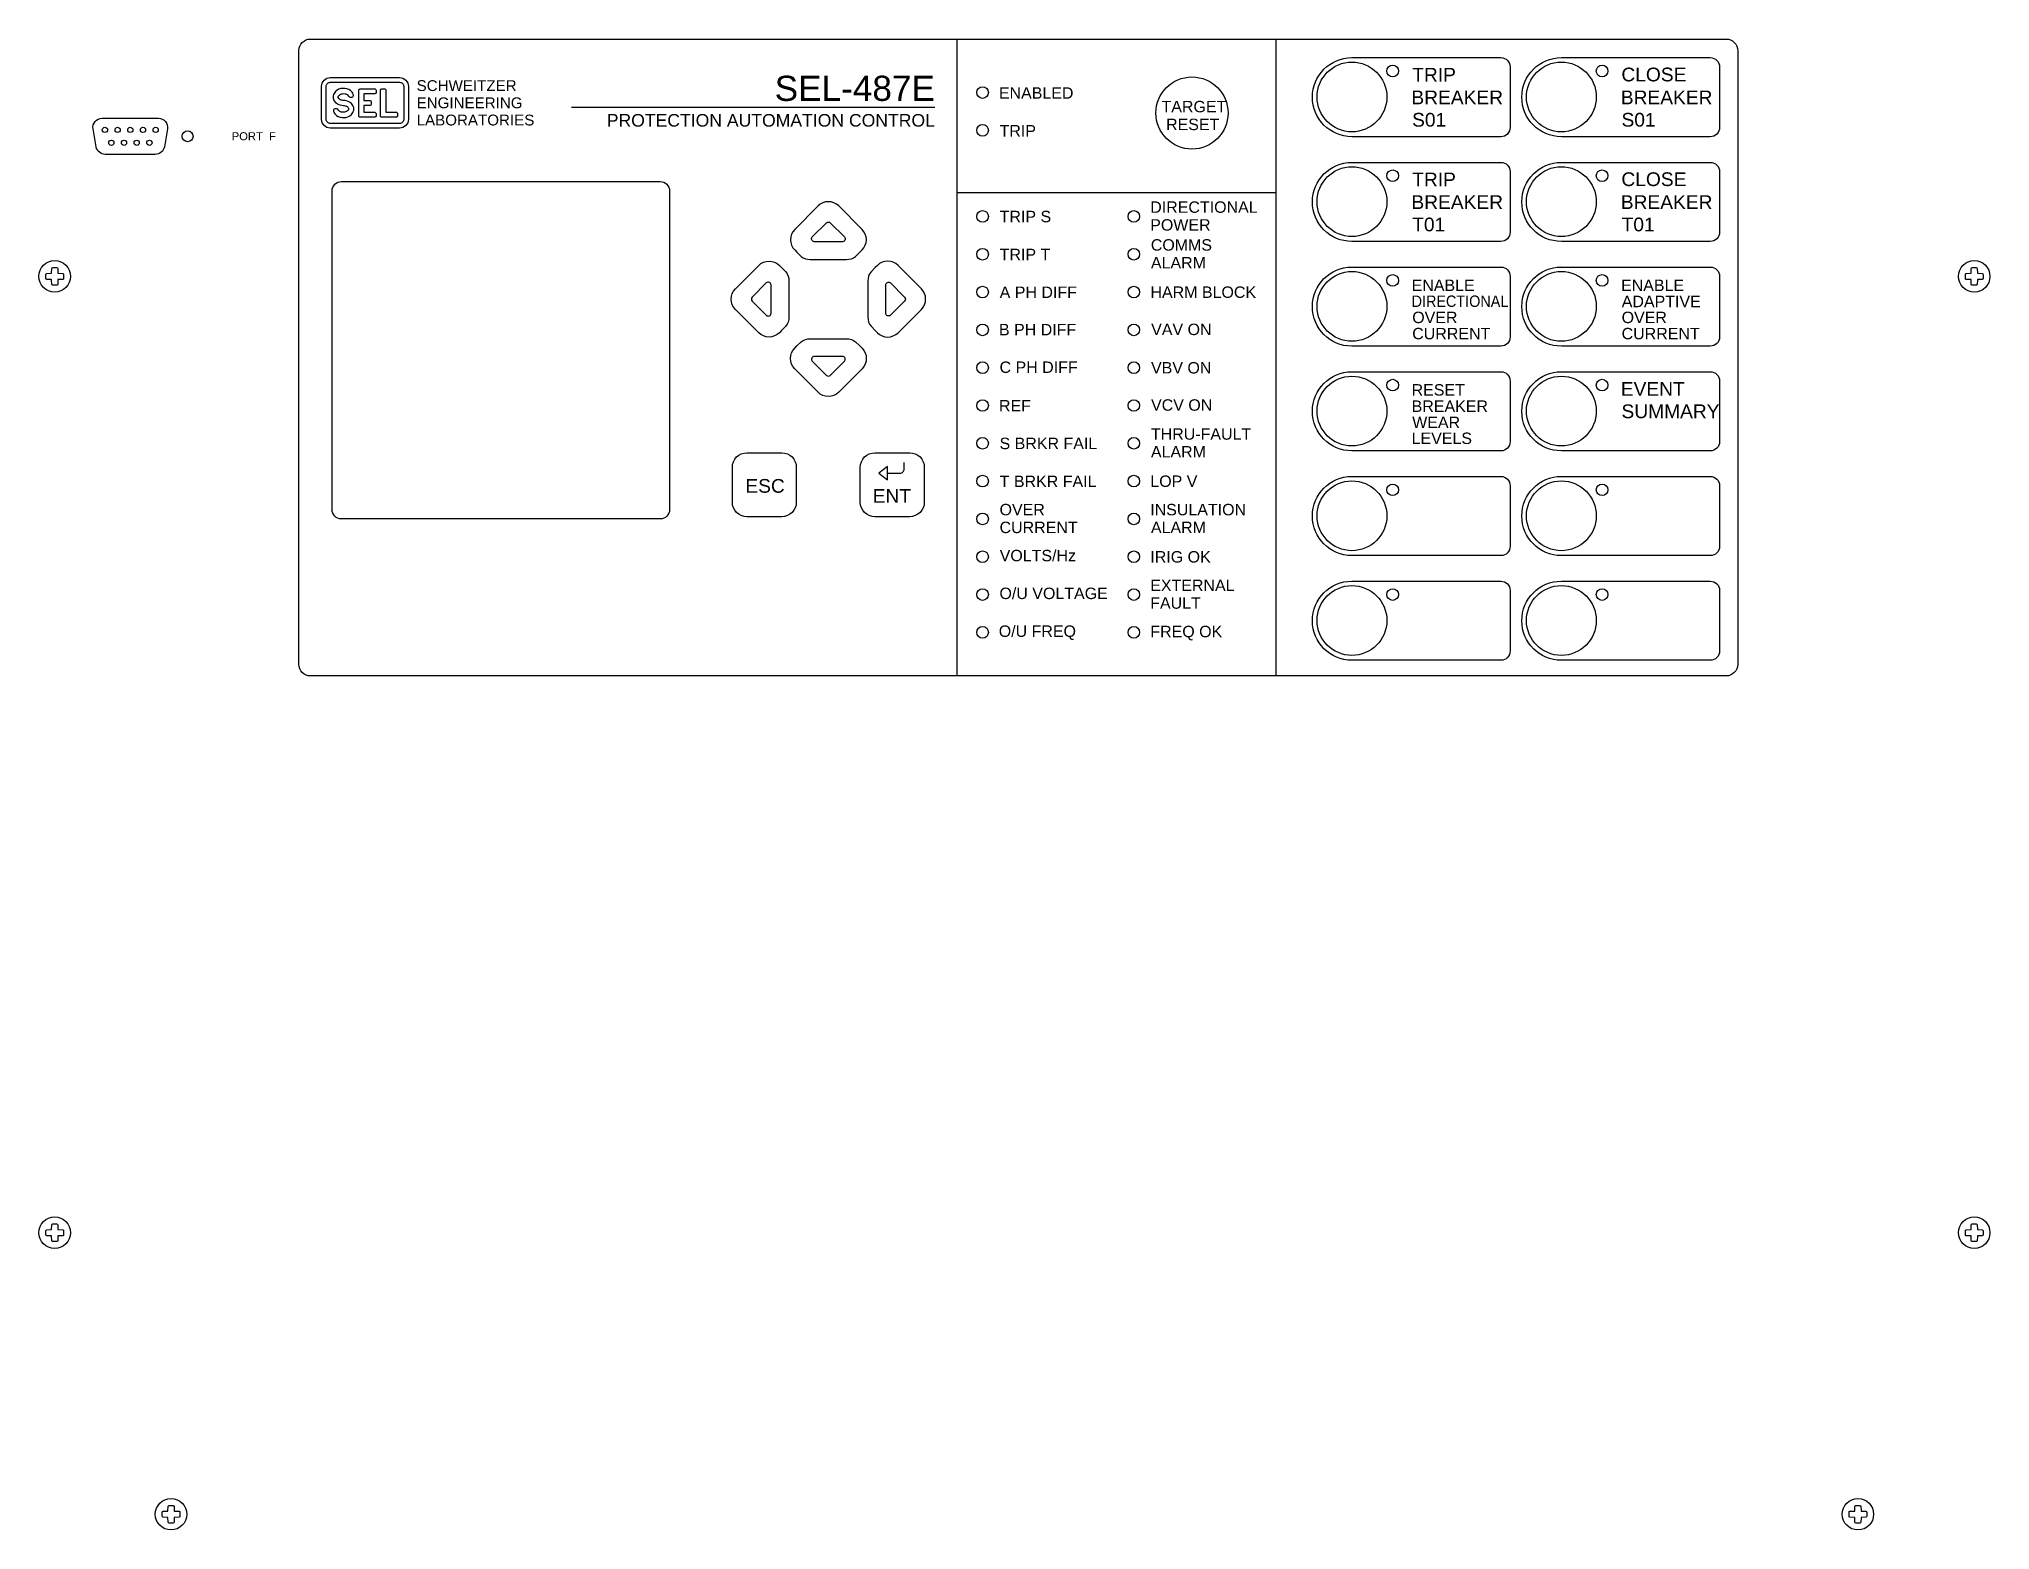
# Model space of a CAD drawing. Header units: inches. Extents: x 0.5 to 47.5, y 0.5 to 35.3.
# Drawn here: x 5.37 to 22.14, y 5.96 to 18.78 of the extents above; entities that cross this region are included whole.
import ezdxf
from ezdxf.enums import TextEntityAlignment as Align

# ---------------------------------------------------------------- set-up
doc = ezdxf.new("R2010")
doc.units = ezdxf.units.IN
doc.header["$MEASUREMENT"] = 0
doc.layers.add('7.0_____[DWG]', color=7, linetype='Continuous')
doc.styles.add('Arial', font='arial.ttf')

msp = doc.modelspace()

# ---------------------------------------------------------------- texts
at = {"layer": '7.0_____[DWG]', "style": 'Arial'}
for s, height, p in [('SEL-487E', 0.2163, (13.072, 18.246)), ('PROTECTION AUTOMATION CONTROL', 0.10817, (13.072, 18.025))]:
    msp.add_text(s, height=height, dxfattribs=at).set_placement(p, align=Align.RIGHT)
for s, height, p in [('TRIP', 0.118, (17.175, 18.412)), ('CLOSE', 0.118, (18.973, 18.414)), ('SCHWEITZER', 0.0931, (8.617, 18.331)), ('ENABLED', 0.0983, (13.622, 18.265)), ('BREAKER', 0.118, (17.168, 18.217)), ('BREAKER', 0.118, (18.968, 18.217)), ('ENGINEERING', 0.09313, (8.617, 18.183)), ('LABORATORIES', 0.09313, (8.617, 18.035)), ('TARGET', 0.0983, (15.02, 18.148)), ('S01', 0.118, (17.174, 18.025)), ('S01', 0.118, (18.974, 18.025)), ('PORT  F', 0.0688, (7.028, 17.908)), ('TRIP', 0.0983, (13.628, 17.94)), ('RESET', 0.0983, (15.059, 17.995)), ('TRIP', 0.118, (17.175, 17.512)), ('CLOSE', 0.118, (18.973, 17.514)), ('TRIP S', 0.0983, (13.629, 17.203)), ('DIRECTIONAL', 0.09833, (14.923, 17.284)), ('BREAKER', 0.118, (17.168, 17.317)), ('BREAKER', 0.118, (18.968, 17.317)), ('POWER', 0.0983, (14.923, 17.131)), ('T01', 0.118, (17.175, 17.125)), ('T01', 0.118, (18.975, 17.125)), ('TRIP T', 0.0983, (13.629, 16.877)), ('COMMS', 0.0983, (14.928, 16.959)), ('ALARM', 0.0983, (14.929, 16.806)), ('A PH DIFF', 0.0983, (13.629, 16.552)), ('HARM BLOCK', 0.0983, (14.925, 16.553)), ('ENABLE', 0.0983, (17.17, 16.612)), ('ENABLE', 0.0983, (18.97, 16.612)), ('OVER', 0.0983, (17.175, 16.336)), ('ADAPTIVE', 0.0983, (18.976, 16.473)), ('OVER', 0.0983, (18.975, 16.336)), ('B PH DIFF', 0.0983, (13.623, 16.231)), ('VAV ON', 0.0983, (14.931, 16.233)), ('CURRENT', 0.0983, (17.175, 16.197)), ('CURRENT', 0.0983, (18.975, 16.197)), ('C PH DIFF', 0.0983, (13.628, 15.908)), ('VBV ON', 0.0983, (14.93, 15.903)), ('RESET', 0.0983, (17.17, 15.713)), ('EVENT', 0.118, (18.968, 15.712)), ('REF', 0.0983, (13.623, 15.577)), ('VCV ON', 0.0983, (14.93, 15.583)), ('BREAKER', 0.0983, (17.17, 15.573)), ('SUMMARY', 0.118, (18.974, 15.519)), ('THRU-FAULT', 0.0983, (14.929, 15.334)), ('WEAR', 0.0983, (17.175, 15.434)), ('S BRKR FAIL', 0.09833, (13.628, 15.253)), ('ALARM', 0.0983, (14.929, 15.181)), ('LEVELS', 0.0983, (17.17, 15.297)), ('ESC', 0.118, (11.443, 14.878)), ('T BRKR FAIL', 0.09833, (13.629, 14.927)), ('LOP V', 0.0983, (14.924, 14.928)), ('ENT', 0.118, (12.537, 14.792)), ('OVER', 0.0983, (13.628, 14.684)), ('INSULATION', 0.0983, (14.923, 14.684)), ('CURRENT', 0.0983, (13.628, 14.531)), ('ALARM', 0.0983, (14.929, 14.531)), ('VOLTS/Hz', 0.0983, (13.629, 14.289)), ('IRIG OK', 0.0983, (14.924, 14.278)), ('EXTERNAL', 0.0983, (14.923, 14.033)), ('O/U VOLTAGE', 0.09833, (13.627, 13.964)), ('FAULT', 0.0983, (14.923, 13.881)), ('O/U FREQ', 0.0983, (13.621, 13.639)), ('FREQ OK', 0.0983, (14.924, 13.636))]:
    msp.add_text(s, height=height, dxfattribs=at).set_placement(p)
at = {"layer": '7.0_____[DWG]', "style": 'Arial', "width": 0.9}
msp.add_text('DIRECTIONAL', height=0.09833, dxfattribs=at).set_placement((17.17, 16.475))

# ---------------------------------------------------------------- linework, layer by layer
at = {"layer": '7.0_____[DWG]', "flags": 128}
for points in [[(7.705, 18.778), (19.873, 18.778, -0.414295), (19.973, 18.678), (19.973, 13.403, -0.414136), (19.873, 13.303), (7.705, 13.303, -0.41423), (7.605, 13.403), (7.605, 18.678, -0.414193)], [(16.657, 18.618), (17.937, 18.618, -0.414214), (18.017, 18.538), (18.017, 18.018, -0.414214), (17.937, 17.938), (16.657, 17.938, -1)], [(18.457, 18.618), (19.737, 18.618, -0.414214), (19.817, 18.538), (19.817, 18.018, -0.414214), (19.737, 17.938), (18.457, 17.938, -1)], [(16.657, 17.718), (17.937, 17.718, -0.414214), (18.017, 17.638), (18.017, 17.118, -0.414214), (17.937, 17.038), (16.657, 17.038, -1)], [(18.457, 17.718), (19.737, 17.718, -0.414214), (19.817, 17.638), (19.817, 17.118, -0.414214), (19.737, 17.038), (18.457, 17.038, -1)], [(7.971, 17.553), (10.711, 17.553, -0.414214), (10.791, 17.473), (10.791, 14.733, -0.414214), (10.711, 14.653), (7.971, 14.653, -0.414214), (7.891, 14.733), (7.891, 17.473, -0.414214)], [(16.657, 16.818), (17.937, 16.818, -0.414214), (18.017, 16.738), (18.017, 16.218, -0.414214), (17.937, 16.138), (16.657, 16.138, -1)], [(18.457, 16.818), (19.737, 16.818, -0.414214), (19.817, 16.738), (19.817, 16.218, -0.414214), (19.737, 16.138), (18.457, 16.138, -1)], [(16.657, 15.918), (17.937, 15.918, -0.414214), (18.017, 15.838), (18.017, 15.318, -0.414214), (17.937, 15.238), (16.657, 15.238, -1)], [(18.457, 15.918), (19.737, 15.918, -0.414214), (19.817, 15.838), (19.817, 15.318, -0.414214), (19.737, 15.238), (18.457, 15.238, -1)], [(16.657, 15.018), (17.937, 15.018, -0.414214), (18.017, 14.938), (18.017, 14.418, -0.414214), (17.937, 14.338), (16.657, 14.338, -1)], [(18.457, 15.018), (19.737, 15.018, -0.414214), (19.817, 14.938), (19.817, 14.418, -0.414214), (19.737, 14.338), (18.457, 14.338, -1)], [(16.657, 14.118), (17.937, 14.118, -0.414214), (18.017, 14.038), (18.017, 13.518, -0.414214), (17.937, 13.438), (16.657, 13.438, -1)], [(18.457, 14.118), (19.737, 14.118, -0.414214), (19.817, 14.038), (19.817, 13.518, -0.414214), (19.737, 13.438), (18.457, 13.438, -1)]]:
    msp.add_lwpolyline(points, format="xyb", close=True, dxfattribs=at)
at = {"layer": '7.0_____[DWG]'}
for points in [[(13.262, 18.778), (13.262, 13.303)], [(16.002, 18.778), (16.002, 13.303)], [(13.072, 18.188), (9.948, 18.188)], [(13.261, 17.46), (16.001, 17.46)]]:
    msp.add_lwpolyline(points, dxfattribs=at)
for points in [[(8.546, 18.087, -0.414214), (8.471, 18.012), (7.875, 18.012, -0.414214), (7.8, 18.087), (7.8, 18.371, -0.414214), (7.875, 18.446), (8.471, 18.446, -0.414214), (8.546, 18.371)], [(8.506, 18.087, -0.414214), (8.471, 18.052), (7.875, 18.052, -0.414214), (7.84, 18.087), (7.84, 18.371, -0.414214), (7.875, 18.406), (8.471, 18.406, -0.414214), (8.506, 18.371)], [(7.984, 18.353, 0.192116), (7.92, 18.328, 0.12608), (7.901, 18.29, 0.336344), (7.936, 18.221, 0.087668), (7.988, 18.206, -0.022201), (8.003, 18.204, -0.039737), (8.014, 18.2, -0.23043), (8.032, 18.182, -0.182747), (8.031, 18.168, -0.221111), (7.996, 18.149, -0.058363), (7.975, 18.148, -0.13415), (7.953, 18.159, 0.006668), (7.94, 18.174, 0.085557), (7.938, 18.176, 0.231613), (7.907, 18.174, 0.170757), (7.902, 18.166, 0.118457), (7.903, 18.154, 0.153081), (7.929, 18.122, 0.186266), (7.993, 18.103, 0.192116), (8.056, 18.128, 0.12608), (8.076, 18.166, 0.336344), (8.04, 18.236, 0.087668), (7.989, 18.25, -0.022201), (7.974, 18.252, -0.039737), (7.963, 18.256, -0.23043), (7.944, 18.274, -0.182747), (7.946, 18.289, -0.221111), (7.98, 18.308, -0.058363), (8.002, 18.308, -0.13415), (8.024, 18.297, 0.006668), (8.036, 18.282, 0.085557), (8.039, 18.28, 0.231613), (8.069, 18.282, 0.170757), (8.075, 18.29, 0.118457), (8.073, 18.302, 0.153081), (8.048, 18.335, 0.186266)], [(8.163, 18.206), (8.163, 18.148), (8.257, 18.148, -0.424366), (8.268, 18.137), (8.268, 18.117, -0.404134), (8.257, 18.105), (8.132, 18.105, -0.432614), (8.12, 18.117), (8.12, 18.337, -0.396049), (8.132, 18.35), (8.257, 18.35, -0.424366), (8.268, 18.338), (8.268, 18.318, -0.404134), (8.257, 18.306), (8.163, 18.306), (8.163, 18.249), (8.218, 18.249, -0.353971), (8.226, 18.239), (8.226, 18.239), (8.226, 18.216, -0.353971), (8.218, 18.206)], [(8.318, 18.35), (8.34, 18.35, -0.432614), (8.352, 18.337), (8.352, 18.148), (8.443, 18.148, -0.424366), (8.454, 18.137), (8.454, 18.117, -0.404134), (8.443, 18.105), (8.318, 18.105, -0.432614), (8.307, 18.117), (8.307, 18.337, -0.396049)], [(5.914, 18.097), (6.398, 18.097, -0.46318), (6.476, 18.005), (6.449, 17.851, -0.363045), (6.371, 17.786), (5.941, 17.786, -0.360245), (5.863, 17.851), (5.836, 18.005, -0.463312)], [(12.312, 16.883, 0.176539), (12.391, 16.91), (12.428, 16.946), (12.447, 16.965, 0.414214), (12.447, 17.141), (12.245, 17.343, 0.414214), (12.068, 17.343), (11.867, 17.141, 0.414214), (11.867, 16.965), (11.886, 16.946), (11.923, 16.91, 0.176539), (12.001, 16.883)], [(12.173, 17.198), (12.295, 17.077, -0.66386), (12.278, 17.036), (12.035, 17.036, -0.66386), (12.018, 17.077), (12.14, 17.198, -0.408376)], [(11.817, 16.387, -0.176539), (11.79, 16.309), (11.754, 16.272), (11.735, 16.253, -0.414214), (11.558, 16.253), (11.357, 16.454, -0.414214), (11.357, 16.631), (11.558, 16.832, -0.414214), (11.735, 16.832), (11.754, 16.813), (11.79, 16.777, -0.176539), (11.817, 16.698)], [(12.496, 16.387, 0.176539), (12.523, 16.309), (12.559, 16.272), (12.578, 16.253, 0.414214), (12.755, 16.253), (12.956, 16.454, 0.414214), (12.956, 16.631), (12.755, 16.832, 0.414214), (12.578, 16.832), (12.559, 16.813), (12.523, 16.777, 0.176539), (12.496, 16.698)], [(11.502, 16.526), (11.623, 16.404, 0.66386), (11.664, 16.421), (11.664, 16.664, 0.66386), (11.623, 16.681), (11.502, 16.559, 0.408376)], [(12.812, 16.526), (12.69, 16.404, -0.66386), (12.65, 16.421), (12.65, 16.664, -0.66386), (12.69, 16.681), (12.812, 16.559, -0.408376)], [(12.312, 16.202, -0.176539), (12.391, 16.175), (12.427, 16.14), (12.446, 16.121, -0.414214), (12.446, 15.944), (12.245, 15.742, -0.414214), (12.068, 15.742), (11.867, 15.944, -0.414214), (11.867, 16.121), (11.886, 16.14), (11.923, 16.175, -0.176539), (12.001, 16.202)], [(12.173, 15.887), (12.295, 16.008, 0.66386), (12.278, 16.049), (12.035, 16.049, 0.66386), (12.018, 16.008), (12.14, 15.887, 0.408376)], [(11.456, 15.222), (11.756, 15.222, -0.414214), (11.881, 15.097), (11.881, 14.797, -0.414214), (11.756, 14.672), (11.456, 14.672, -0.414214), (11.331, 14.797), (11.331, 15.097, -0.414214)], [(12.556, 15.222), (12.856, 15.222, -0.414214), (12.981, 15.097), (12.981, 14.797, -0.414214), (12.856, 14.672), (12.556, 14.672, -0.414214), (12.431, 14.797), (12.431, 15.097, -0.414214)]]:
    msp.add_lwpolyline(points, format="xyb", close=True, dxfattribs=at)
for points in [[(5.523, 16.814, -0.391794), (5.532, 16.806), (5.534, 16.766, 0.399739), (5.535, 16.765), (5.575, 16.763, -0.391859), (5.583, 16.754), (5.583, 16.721, -0.391764), (5.575, 16.712), (5.535, 16.71, 0.399816), (5.534, 16.709), (5.532, 16.669, -0.391825), (5.523, 16.661), (5.506, 16.661), (5.489, 16.661, -0.391806), (5.481, 16.669), (5.479, 16.709, 0.399638), (5.478, 16.71), (5.438, 16.712, -0.391814), (5.43, 16.721), (5.43, 16.754, -0.39186), (5.438, 16.763), (5.478, 16.765, 0.399739), (5.479, 16.766), (5.481, 16.806, -0.391769), (5.489, 16.814), (5.506, 16.814), (5.523, 16.814)], [(22.023, 16.814, -0.391794), (22.032, 16.806), (22.034, 16.766, 0.399739), (22.035, 16.765), (22.075, 16.763, -0.391859), (22.083, 16.754), (22.083, 16.721, -0.391764), (22.075, 16.712), (22.035, 16.71, 0.399816), (22.034, 16.709), (22.032, 16.669, -0.391825), (22.023, 16.661), (22.006, 16.661), (21.989, 16.661, -0.391806), (21.981, 16.669), (21.979, 16.709, 0.399638), (21.978, 16.71), (21.938, 16.712, -0.391814), (21.93, 16.721), (21.93, 16.754, -0.39186), (21.938, 16.763), (21.978, 16.765, 0.399739), (21.979, 16.766), (21.981, 16.806, -0.391769), (21.989, 16.814), (22.006, 16.814), (22.023, 16.814)], [(12.665, 15.047), (12.773, 15.047, 0.414214), (12.808, 15.082), (12.808, 15.139)], [(5.523, 8.594, -0.391794), (5.532, 8.586), (5.534, 8.546, 0.399739), (5.535, 8.545), (5.575, 8.543, -0.391859), (5.583, 8.534), (5.583, 8.501, -0.391764), (5.575, 8.492), (5.535, 8.49, 0.399816), (5.534, 8.489), (5.532, 8.449, -0.391825), (5.523, 8.441), (5.506, 8.441), (5.489, 8.441, -0.391806), (5.481, 8.449), (5.479, 8.489, 0.399638), (5.478, 8.49), (5.438, 8.492, -0.391814), (5.43, 8.501), (5.43, 8.534, -0.39186), (5.438, 8.543), (5.478, 8.545, 0.399739), (5.479, 8.546), (5.481, 8.586, -0.391769), (5.489, 8.594), (5.506, 8.594), (5.523, 8.594)], [(22.023, 8.594, -0.391794), (22.032, 8.586), (22.034, 8.546, 0.399739), (22.035, 8.545), (22.075, 8.543, -0.391859), (22.083, 8.534), (22.083, 8.501, -0.391764), (22.075, 8.492), (22.035, 8.49, 0.399816), (22.034, 8.489), (22.032, 8.449, -0.391825), (22.023, 8.441), (22.006, 8.441), (21.989, 8.441, -0.391806), (21.981, 8.449), (21.979, 8.489, 0.399638), (21.978, 8.49), (21.938, 8.492, -0.391814), (21.93, 8.501), (21.93, 8.534, -0.39186), (21.938, 8.543), (21.978, 8.545, 0.399739), (21.979, 8.546), (21.981, 8.586, -0.391769), (21.989, 8.594), (22.006, 8.594), (22.023, 8.594)], [(6.523, 6.174, -0.391794), (6.532, 6.166), (6.534, 6.126, 0.399739), (6.535, 6.125), (6.575, 6.123, -0.391859), (6.583, 6.114), (6.583, 6.081, -0.391764), (6.575, 6.072), (6.535, 6.07, 0.399816), (6.534, 6.069), (6.532, 6.029, -0.391825), (6.523, 6.021), (6.506, 6.021), (6.489, 6.021, -0.391806), (6.481, 6.029), (6.479, 6.069, 0.399638), (6.478, 6.07), (6.438, 6.072, -0.391814), (6.43, 6.081), (6.43, 6.114, -0.39186), (6.438, 6.123), (6.478, 6.125, 0.399739), (6.479, 6.126), (6.481, 6.166, -0.391769), (6.489, 6.174), (6.506, 6.174), (6.523, 6.174)], [(21.023, 6.174, -0.391794), (21.032, 6.166), (21.034, 6.126, 0.399739), (21.035, 6.125), (21.075, 6.123, -0.391859), (21.083, 6.114), (21.083, 6.081, -0.391764), (21.075, 6.072), (21.035, 6.07, 0.399816), (21.034, 6.069), (21.032, 6.029, -0.391825), (21.023, 6.021), (21.006, 6.021), (20.989, 6.021, -0.391806), (20.981, 6.029), (20.979, 6.069, 0.399638), (20.978, 6.07), (20.938, 6.072, -0.391814), (20.93, 6.081), (20.93, 6.114, -0.39186), (20.938, 6.123), (20.978, 6.125, 0.399739), (20.979, 6.126), (20.981, 6.166, -0.391769), (20.989, 6.174), (21.006, 6.174), (21.023, 6.174)]]:
    msp.add_lwpolyline(points, format="xyb", dxfattribs=at)
msp.add_lwpolyline([(12.665, 15.105), (12.589, 15.047), (12.665, 14.989)], close=True, dxfattribs=at)
for centre, radius in [((15.282, 18.142), 0.31), ((17.007, 18.503), 0.05), ((18.807, 18.503), 0.05), ((13.482, 18.318), 0.05), ((5.938, 17.997), 0.0225), ((6.047, 17.997), 0.0225), ((6.156, 17.997), 0.0225), ((6.265, 17.997), 0.0225), ((6.374, 17.997), 0.0225), ((6.648, 17.942), 0.047), ((13.482, 17.993), 0.05), ((5.993, 17.886), 0.0225), ((6.102, 17.886), 0.0225), ((6.211, 17.886), 0.0225), ((6.32, 17.886), 0.0225), ((17.007, 17.603), 0.05), ((18.807, 17.603), 0.05), ((13.482, 17.253), 0.05), ((14.782, 17.253), 0.05), ((13.482, 16.928), 0.05), ((14.782, 16.928), 0.05), ((5.506, 16.738), 0.135), ((22.006, 16.738), 0.135), ((13.482, 16.603), 0.05), ((14.782, 16.603), 0.05), ((17.007, 16.703), 0.05), ((18.807, 16.703), 0.05), ((13.482, 16.278), 0.05), ((14.782, 16.278), 0.05), ((13.482, 15.953), 0.05), ((14.782, 15.953), 0.05), ((17.007, 15.803), 0.05), ((18.807, 15.803), 0.05), ((13.482, 15.628), 0.05), ((14.782, 15.628), 0.05), ((13.482, 15.303), 0.05), ((14.782, 15.303), 0.05), ((13.482, 14.978), 0.05), ((14.782, 14.978), 0.05), ((17.007, 14.903), 0.05), ((18.807, 14.903), 0.05), ((13.482, 14.653), 0.05), ((14.782, 14.653), 0.05), ((13.482, 14.328), 0.05), ((14.782, 14.328), 0.05), ((13.482, 14.003), 0.05), ((14.782, 14.003), 0.05), ((17.007, 14.003), 0.05), ((18.807, 14.003), 0.05), ((13.482, 13.678), 0.05), ((14.782, 13.678), 0.05), ((5.506, 8.518), 0.135), ((22.006, 8.518), 0.135), ((6.506, 6.098), 0.135), ((21.006, 6.098), 0.135)]:
    msp.add_circle(centre, radius, dxfattribs=at)
for centre in [(16.657, 18.28), (18.457, 18.28), (16.657, 17.38), (18.457, 17.38), (16.657, 16.48), (18.457, 16.48), (16.657, 15.58), (18.457, 15.58), (16.657, 14.68), (18.457, 14.68), (16.657, 13.78), (18.457, 13.78)]:
    msp.add_ellipse(centre, major_axis=(-0.3, 0), ratio=0.999907, dxfattribs=at)

msp.set_redraw_order([(e.dxf.handle, doc.entitydb.next_handle()) for e in msp.query("TEXT MTEXT ATTDEF DIMENSION ARC_DIMENSION")])  # texts and dimensions are drawn at this point

doc.saveas('drawing.dxf')
